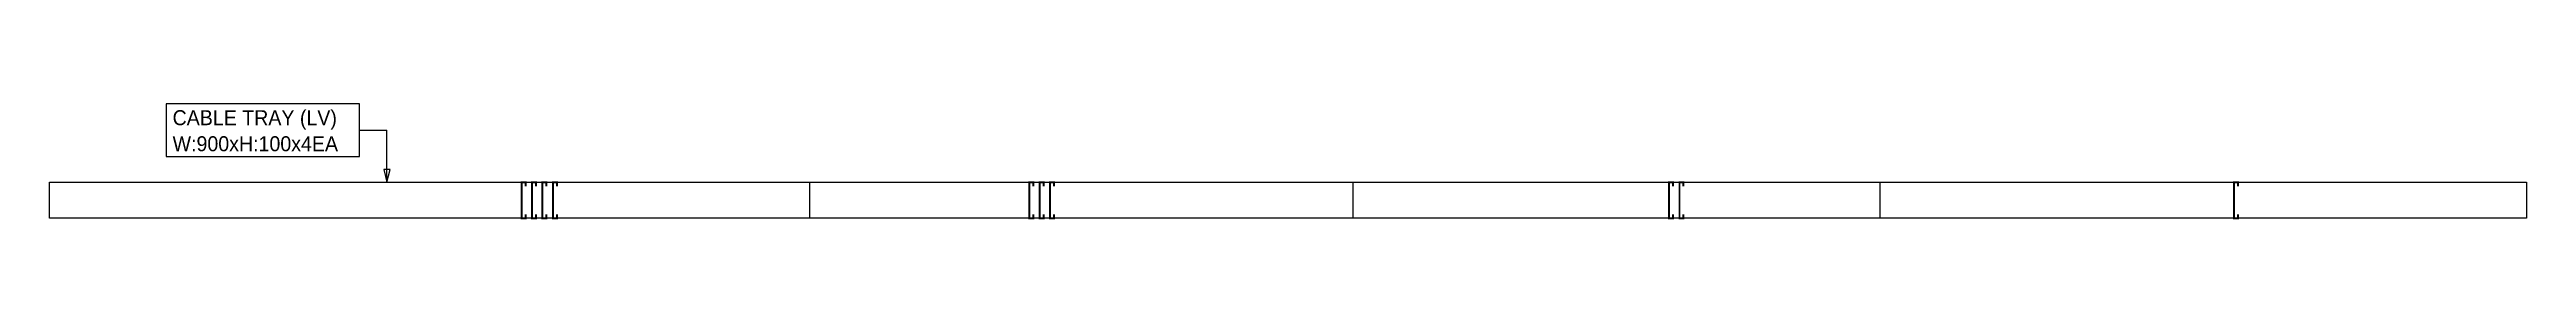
# Model space of a CAD drawing. Header units: millimetres. Extents: x -19577 to 374132, y 182625 to 847314.
# Drawn here: x 101550 to 163604, y 320380 to 323268 of the extents above; entities that cross this region are included whole.
import ezdxf
from ezdxf.enums import TextEntityAlignment as Align

# ---------------------------------------------------------------- set-up
doc = ezdxf.new("R2010")
doc.units = ezdxf.units.MM
doc.header["$LTSCALE"] = 150
doc.layers.add('-----26 Electrical Cable Tray_HV_N', color=30, linetype='Continuous')
doc.layers.add('-----26 Electrical Cable Tray_LV_STSPDU_B', color=41, linetype='Continuous')
doc.styles.add('ELEC', font='Dotum.ttf')

msp = doc.modelspace()

# ---------------------------------------------------------------- texts
at = {"layer": '-----26 Electrical Cable Tray_LV_STSPDU_B', "style": 'ELEC'}
for s, p in [('CABLE TRAY (LV)', (104633, 322918)), ('W:900xH:100x4EA', (104633, 322268))]:
    msp.add_text(s, height=375, dxfattribs=at).set_placement(p, align=Align.MIDDLE_LEFT)

# ---------------------------------------------------------------- linework, layer by layer
at = {"layer": '-----26 Electrical Cable Tray_HV_N', "color": 1}
msp.add_line((109319, 322610), (110004, 322610), dxfattribs=at)
msp.add_lwpolyline([(104473, 323268), (104473, 321953), (109319, 321953), (109319, 323268)], close=True, dxfattribs=at)
msp.add_lwpolyline([(110004, 321305), (110084, 321625), (109924, 321625), (110004, 321305), (110004, 322610)], dxfattribs=at)
at = {"layer": '-----26 Electrical Cable Tray_LV_STSPDU_B'}
for points in [[(120589, 321305), (120589, 320405), (101550, 320405), (101550, 321305)], [(134204, 321305), (134204, 320405), (101550, 320405), (101550, 321305)], [(147404, 321305), (147404, 320405), (101550, 320405), (101550, 321305)], [(163604, 321305), (163604, 320405), (101550, 320405), (101550, 321305)]]:
    msp.add_lwpolyline(points, close=True, dxfattribs=at)
at = {"layer": '-----26 Electrical Cable Tray_LV_STSPDU_B', "ltscale": 7.5, "const_width": 50, "elevation": 0}
for points in [[(113480, 321205), (113480, 321305), (113380, 321305), (113380, 320405), (113480, 320405), (113480, 320505)], [(113740, 321205), (113740, 321305), (113640, 321305), (113640, 320405), (113740, 320405), (113740, 320505)], [(114260, 321205), (114260, 321305), (114160, 321305), (114160, 320405), (114260, 320405), (114260, 320505)], [(126198, 321205), (126198, 321305), (126098, 321305), (126098, 320405), (126198, 320405), (126198, 320505)], [(126718, 321205), (126718, 321305), (126618, 321305), (126618, 320405), (126718, 320405), (126718, 320505)], [(142485, 321205), (142485, 321305), (142385, 321305), (142385, 320405), (142485, 320405), (142485, 320505)], [(156373, 321205), (156373, 321305), (156273, 321305), (156273, 320405), (156373, 320405), (156373, 320505)]]:
    msp.add_lwpolyline(points, dxfattribs=at)
at = {"layer": '-----26 Electrical Cable Tray_LV_STSPDU_B', "ltscale": 7.5, "const_width": 50}
for points in [[(114000, 321205), (114000, 321305), (113900, 321305), (113900, 320405), (114000, 320405), (114000, 320505)], [(126458, 321205), (126458, 321305), (126358, 321305), (126358, 320405), (126458, 320405), (126458, 320505)], [(142225, 321205), (142225, 321305), (142125, 321305), (142125, 320405), (142225, 320405), (142225, 320505)]]:
    msp.add_lwpolyline(points, dxfattribs=at)

msp.set_redraw_order([(e.dxf.handle, doc.entitydb.next_handle()) for e in msp.query("TEXT MTEXT ATTDEF DIMENSION ARC_DIMENSION")])  # texts and dimensions are drawn at this point

doc.saveas('drawing.dxf')
